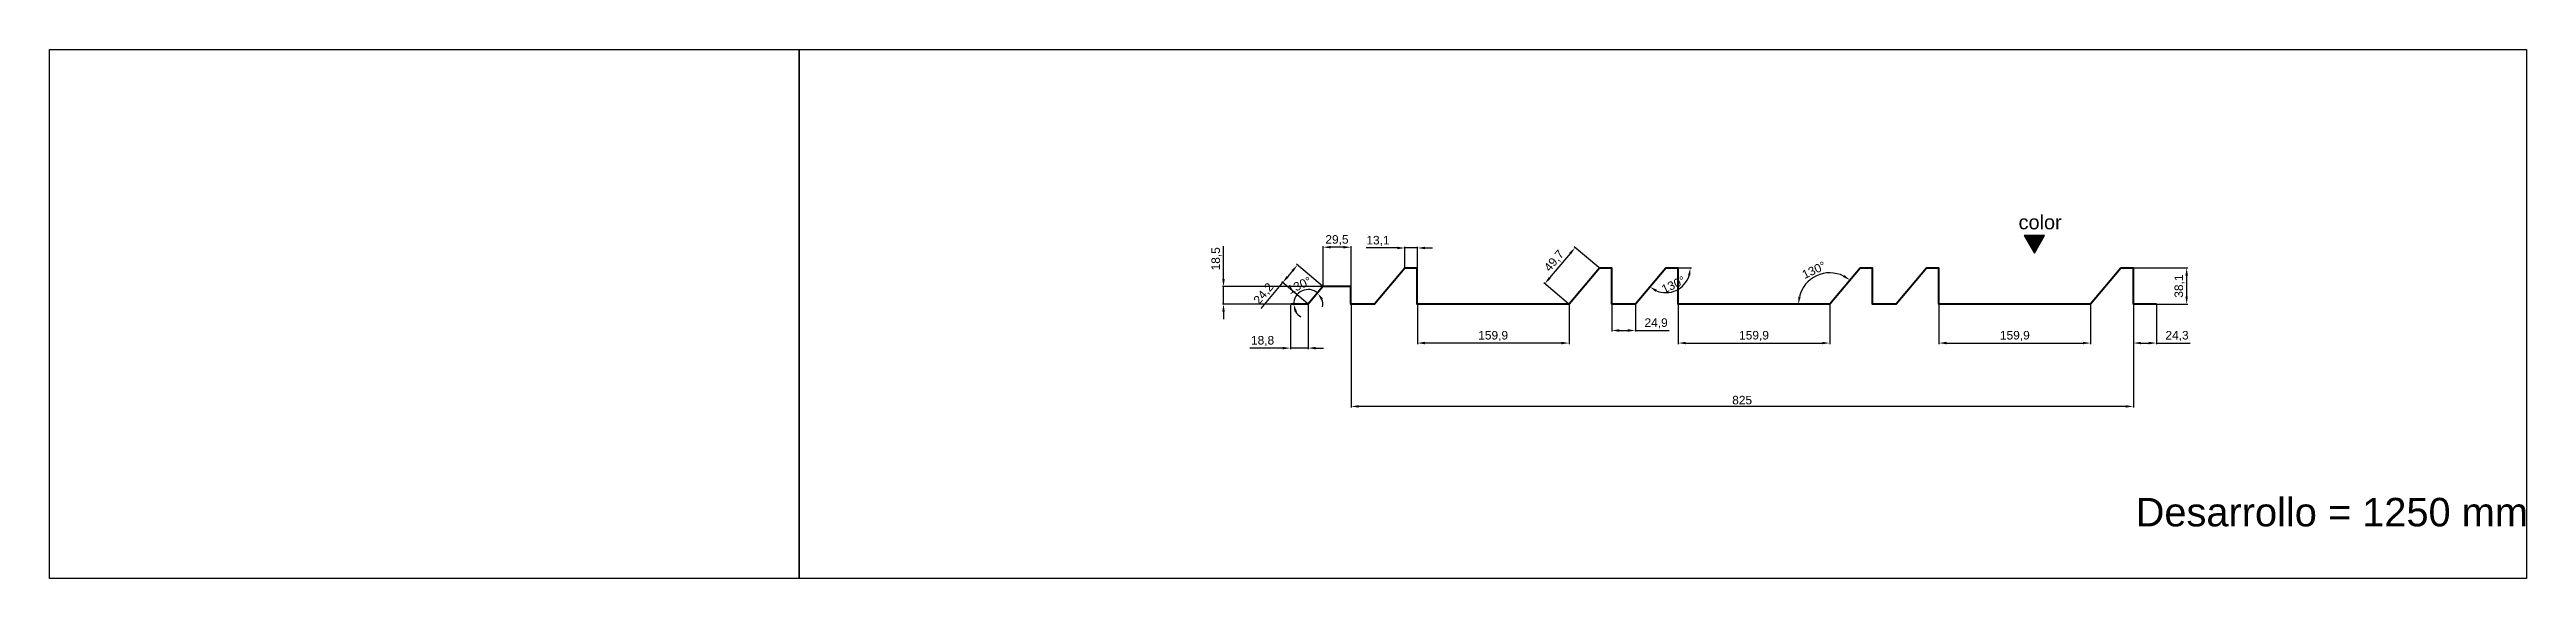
# Model space of a CAD drawing. Header units: millimetres. Extents: x 4334 to 41995838936, y 18500 to 30334.
# Drawn here: x 23076 to 25686, y 21082 to 21640 of the extents above; entities that cross this region are included whole.
import ezdxf

# ---------------------------------------------------------------- set-up
doc = ezdxf.new("R2010")
doc.units = ezdxf.units.MM
doc.layers.add('ANOTACIONES', color=7, linetype='Continuous', plot=False)
doc.layers.add('COTAS1', color=7, linetype='Continuous', lineweight=0)
doc.layers.add('FIBRA NEUTRA', color=1, linetype='Continuous', lineweight=40)
doc.layers.add('RECUADROS', color=253, linetype='Continuous')
doc.styles.get("Standard").update_dxf_attribs({"font": 'arial.ttf'})
doc.dimstyles.new('ISO-25', dxfattribs={"dimtxt": 9, "dimasz": 8, "dimexe": 1.25, "dimexo": 0.625, "dimgap": 2, "dimtad": 1, "dimdec": 1, "dimtxsty": 'Standard', "dimcen": 2.5, "dimadec": 0, "dimazin": 0, "dimtfac": 1, "dimtdec": 1, "dimtmove": 0, "dimatfit": 3, "dimfxl": 1, "dimarcsym": 0})

msp = doc.modelspace()

# ---------------------------------------------------------------- texts
at = {"layer": 'ANOTACIONES', "insert": (25274.34, 21167), "char_height": 30, "attachment_point": 1}
msp.add_mtext_dynamic_manual_height_columns('Desarrollo = 1250 mm', width=6765.1618, gutter_width=150, heights=[0], dxfattribs=at)

# ---------------------------------------------------------------- blocks, each defined once
blk = doc.blocks.new('*D661')
at = {"layer": 'COTAS1', "color": 0, "lineweight": -2, "transparency": 16777216}
for p, q in [((24504.2, 21409.9), (24504.2, 21431.6)), ((24517.3, 21409.9), (24517.3, 21431.6)), ((24496.2, 21430.4), (24463.4, 21430.4)), ((24517.3, 21430.4), (24504.2, 21430.4)), ((24525.3, 21430.4), (24533.3, 21430.4))]:
    blk.add_line(p, q, dxfattribs=at)
at = {"layer": 'COTAS1', "color": 0, "transparency": 16777216}
for points in [[(24496.2, 21431.7), (24496.2, 21429.1), (24504.2, 21430.4)], [(24525.3, 21431.7), (24525.3, 21429.1), (24517.3, 21430.4)]]:
    blk.add_solid(points, dxfattribs=at)
at = {"layer": 'Defpoints', "color": 0, "transparency": 16777216}
for p in [(24504.2, 21430.4), (24504.2, 21409.3), (24517.3, 21409.3)]:
    blk.add_point(p, dxfattribs=at)
at = {"layer": 'COTAS1', "color": 0, "transparency": 16777216, "insert": (24475.8, 21437.8), "char_height": 9, "attachment_point": 5}
blk.add_mtext('13,1', dxfattribs=at)
blk = doc.blocks.new('*D662')
at = {"layer": 'COTAS1', "color": 0, "lineweight": -2, "transparency": 16777216}
for p, q in [((24417.9, 21390.4), (24417.9, 21432.4)), ((24447.4, 21390.4), (24447.4, 21432.4)), ((24439.4, 21431.2), (24425.9, 21431.2))]:
    blk.add_line(p, q, dxfattribs=at)
at = {"layer": 'COTAS1', "color": 0, "transparency": 16777216}
for points in [[(24425.9, 21432.5), (24425.9, 21429.9), (24417.9, 21431.2)], [(24439.4, 21432.5), (24439.4, 21429.9), (24447.4, 21431.2)]]:
    blk.add_solid(points, dxfattribs=at)
at = {"layer": 'Defpoints', "color": 0, "transparency": 16777216}
for p in [(24417.9, 21431.2), (24417.9, 21389.7), (24447.4, 21389.7)]:
    blk.add_point(p, dxfattribs=at)
at = {"layer": 'COTAS1', "color": 0, "transparency": 16777216, "insert": (24432.6, 21438.6), "char_height": 9, "attachment_point": 5}
blk.add_mtext('29,5', dxfattribs=at)
blk = doc.blocks.new('*D663')
at = {"layer": 'COTAS1', "color": 0, "lineweight": -2, "transparency": 16777216}
for p, q in [((24517.3, 21370.6), (24517.3, 21328.9)), ((24677.2, 21370.6), (24677.2, 21328.9)), ((24669.2, 21330.2), (24525.3, 21330.2))]:
    blk.add_line(p, q, dxfattribs=at)
at = {"layer": 'COTAS1', "color": 0, "transparency": 16777216}
for points in [[(24525.3, 21331.5), (24525.3, 21328.9), (24517.3, 21330.2)], [(24669.2, 21331.5), (24669.2, 21328.9), (24677.2, 21330.2)]]:
    blk.add_solid(points, dxfattribs=at)
at = {"layer": 'Defpoints', "color": 0, "transparency": 16777216}
for p in [(24517.3, 21371.2), (24677.2, 21371.2), (24517.3, 21330.2)]:
    blk.add_point(p, dxfattribs=at)
at = {"layer": 'COTAS1', "color": 0, "transparency": 16777216, "insert": (24597.2, 21337.6), "char_height": 9, "attachment_point": 5}
blk.add_mtext('159,9', dxfattribs=at)
blk = doc.blocks.new('*D664')
at = {"layer": 'COTAS1', "color": 0, "lineweight": -2, "transparency": 16777216}
for p, q in [((24792.2, 21370.6), (24792.2, 21328.9)), ((24952, 21370.6), (24952, 21328.9)), ((24800.2, 21330.2), (24944, 21330.2))]:
    blk.add_line(p, q, dxfattribs=at)
at = {"layer": 'COTAS1', "color": 0, "transparency": 16777216}
for points in [[(24800.2, 21331.5), (24800.2, 21328.9), (24792.2, 21330.2)], [(24944, 21331.5), (24944, 21328.9), (24952, 21330.2)]]:
    blk.add_solid(points, dxfattribs=at)
at = {"layer": 'Defpoints', "color": 0, "transparency": 16777216}
for p in [(24792.2, 21371.2), (24952, 21371.2), (24952, 21330.2)]:
    blk.add_point(p, dxfattribs=at)
at = {"layer": 'COTAS1', "color": 0, "transparency": 16777216, "insert": (24872.1, 21337.6), "char_height": 9, "attachment_point": 5}
blk.add_mtext('159,9', dxfattribs=at)
blk = doc.blocks.new('*D665')
at = {"layer": 'COTAS1', "color": 0, "lineweight": -2, "transparency": 16777216}
for p, q in [((25067, 21370.6), (25067, 21328.9)), ((25226.9, 21370.6), (25226.9, 21328.9)), ((25075, 21330.2), (25218.9, 21330.2))]:
    blk.add_line(p, q, dxfattribs=at)
at = {"layer": 'COTAS1', "color": 0, "transparency": 16777216}
for points in [[(25075, 21331.5), (25075, 21328.9), (25067, 21330.2)], [(25218.9, 21331.5), (25218.9, 21328.9), (25226.9, 21330.2)]]:
    blk.add_solid(points, dxfattribs=at)
at = {"layer": 'Defpoints', "color": 0, "transparency": 16777216}
for p in [(25067, 21371.2), (25226.9, 21371.2), (25226.9, 21330.2)]:
    blk.add_point(p, dxfattribs=at)
at = {"layer": 'COTAS1', "color": 0, "transparency": 16777216, "insert": (25147, 21337.6), "char_height": 9, "attachment_point": 5}
blk.add_mtext('159,9', dxfattribs=at)
blk = doc.blocks.new('*D666')
at = {"layer": 'COTAS1', "color": 0, "lineweight": -2, "transparency": 16777216}
for p, q in [((25271.9, 21370.6), (25271.9, 21328.9)), ((25296.2, 21370.6), (25296.2, 21328.9)), ((25279.9, 21330.2), (25288.2, 21330.2)), ((25296.2, 21330.2), (25331.7, 21330.2))]:
    blk.add_line(p, q, dxfattribs=at)
at = {"layer": 'COTAS1', "color": 0, "transparency": 16777216}
for points in [[(25279.9, 21331.5), (25279.9, 21328.9), (25271.9, 21330.2)], [(25288.2, 21331.5), (25288.2, 21328.9), (25296.2, 21330.2)]]:
    blk.add_solid(points, dxfattribs=at)
at = {"layer": 'Defpoints', "color": 0, "transparency": 16777216}
for p in [(25271.9, 21371.2), (25296.2, 21371.2), (25296.2, 21330.2)]:
    blk.add_point(p, dxfattribs=at)
at = {"layer": 'COTAS1', "color": 0, "transparency": 16777216, "insert": (25317.9, 21337.6), "char_height": 9, "attachment_point": 5}
blk.add_mtext('24,3', dxfattribs=at)
blk = doc.blocks.new('*D667')
at = {"layer": 'COTAS1', "color": 0, "lineweight": -2, "transparency": 16777216}
for p, q in [((24447.4, 21370.6), (24447.4, 21262.2)), ((25271.9, 21370.6), (25271.9, 21262.2)), ((25263.9, 21263.4), (24455.4, 21263.4))]:
    blk.add_line(p, q, dxfattribs=at)
at = {"layer": 'COTAS1', "color": 0, "transparency": 16777216}
for points in [[(24455.4, 21264.7), (24455.4, 21262.1), (24447.4, 21263.4)], [(25263.9, 21264.7), (25263.9, 21262.1), (25271.9, 21263.4)]]:
    blk.add_solid(points, dxfattribs=at)
at = {"layer": 'Defpoints', "color": 0, "transparency": 16777216}
for p in [(24447.4, 21371.2), (25271.9, 21371.2), (24447.4, 21263.4)]:
    blk.add_point(p, dxfattribs=at)
at = {"layer": 'COTAS1', "color": 0, "transparency": 16777216, "insert": (24859.6, 21270), "char_height": 9, "attachment_point": 5}
blk.add_mtext('825', dxfattribs=at)
blk = doc.blocks.new('*D668')
at = {"layer": 'COTAS1', "color": 0, "lineweight": -2, "transparency": 16777216}
for p, q in [((24708.6, 21409.7), (24682.6, 21431.5)), ((24678.4, 21424.6), (24656.7, 21398.8)), ((24676.7, 21371.6), (24650.6, 21393.5))]:
    blk.add_line(p, q, dxfattribs=at)
at = {"layer": 'COTAS1', "color": 0, "transparency": 16777216}
for points in [[(24677.4, 21425.5), (24679.4, 21423.8), (24683.5, 21430.7)], [(24655.7, 21399.7), (24657.8, 21398), (24651.6, 21392.7)]]:
    blk.add_solid(points, dxfattribs=at)
at = {"layer": 'Defpoints', "color": 0, "transparency": 16777216}
for p in [(24709.1, 21409.3), (24651.6, 21392.7), (24677.2, 21371.2)]:
    blk.add_point(p, dxfattribs=at)
at = {"layer": 'COTAS1', "color": 0, "transparency": 16777216, "insert": (24661.9, 21416.5), "char_height": 9, "attachment_point": 5, "rotation": 50}
blk.add_mtext('49,7', dxfattribs=at)
blk = doc.blocks.new('*D669')
at = {"layer": 'COTAS1', "color": 0, "lineweight": -2, "transparency": 16777216}
for p, q in [((25272.6, 21409.3), (25329.3, 21409.3)), ((25328.1, 21379.2), (25328.1, 21401.3)), ((25296.8, 21371.2), (25329.3, 21371.2))]:
    blk.add_line(p, q, dxfattribs=at)
at = {"layer": 'COTAS1', "color": 0, "transparency": 16777216}
for points in [[(25326.7, 21401.3), (25329.4, 21401.3), (25328.1, 21409.3)], [(25326.7, 21379.2), (25329.4, 21379.2), (25328.1, 21371.2)]]:
    blk.add_solid(points, dxfattribs=at)
at = {"layer": 'Defpoints', "color": 0, "transparency": 16777216}
for p in [(25271.9, 21409.3), (25328.1, 21409.3), (25296.2, 21371.2)]:
    blk.add_point(p, dxfattribs=at)
at = {"layer": 'COTAS1', "color": 0, "transparency": 16777216, "insert": (25320.6, 21390.2), "char_height": 9, "attachment_point": 5, "rotation": 90}
blk.add_mtext('38,1', dxfattribs=at)
blk = doc.blocks.new('*D670')
at = {"layer": 'COTAS1', "color": 0, "lineweight": -2, "transparency": 16777216}
blk.add_arc((24952, 21371.2), 33, 63.9087, 166.0913, dxfattribs=at)
at = {"layer": 'COTAS1', "color": 0, "transparency": 16777216}
for points in [[(24921.3, 21379), (24918.7, 21379.3), (24919, 21371.2)], [(24967.3, 21402), (24965.9, 21399.8), (24973.3, 21396.5)]]:
    blk.add_solid(points, dxfattribs=at)
at = {"layer": 'Defpoints', "color": 0, "transparency": 16777216}
for p in [(24984, 21409.3), (24950.1, 21404.2), (24792.2, 21371.2), (24952, 21371.2), (24952, 21371.2)]:
    blk.add_point(p, dxfattribs=at)
at = {"layer": 'COTAS1', "color": 0, "transparency": 16777216, "insert": (24935.3, 21407.1), "char_height": 9, "attachment_point": 5, "rotation": 25}
blk.add_mtext('130°', dxfattribs=at)
blk = doc.blocks.new('*D671')
at = {"layer": 'COTAS1', "color": 0, "lineweight": -2, "transparency": 16777216}
blk.add_line((24792.8, 21409.3), (24806.3, 21409.3), dxfattribs=at)
blk.add_arc((24779.1, 21409.3), 26, 247.7135, 342.2865, dxfattribs=at)
at = {"layer": 'COTAS1', "color": 0, "transparency": 16777216}
for points in [[(24802.5, 21401.6), (24805.1, 21401.2), (24805, 21409.3)], [(24768.5, 21384.1), (24769.9, 21386.4), (24762.4, 21389.4)]]:
    blk.add_solid(points, dxfattribs=at)
at = {"layer": 'Defpoints', "color": 0, "transparency": 16777216}
for p in [(24779.1, 21409.3), (24779.1, 21409.3), (24792.2, 21409.3), (24780.6, 21383.3), (24747.1, 21371.2)]:
    blk.add_point(p, dxfattribs=at)
at = {"layer": 'COTAS1', "color": 0, "transparency": 16777216, "insert": (24787.2, 21391.7), "char_height": 9, "attachment_point": 5, "rotation": 25}
blk.add_mtext('130°', dxfattribs=at)
blk = doc.blocks.new('*D672')
at = {"layer": 'COTAS1', "color": 0, "lineweight": -2, "transparency": 16777216}
for start, end in [(50, 180), (210.1733, 240.3466), (349.6534, 19.8267)]:
    blk.add_arc((24402.3, 21371.2), 15.4, start, end, dxfattribs=at)
at = {"layer": 'COTAS1', "color": 0, "transparency": 16777216}
for points in [[(24415.7, 21375.7), (24417.9, 21377.2), (24412.2, 21383)], [(24387.7, 21363.1), (24390.3, 21363.8), (24387, 21371.2)]]:
    blk.add_solid(points, dxfattribs=at)
at = {"layer": 'Defpoints', "color": 0, "transparency": 16777216}
for p in [(24401.4, 21386.6), (24417.9, 21389.7), (24383.5, 21371.2), (24402.3, 21371.2), (24402.3, 21371.2)]:
    blk.add_point(p, dxfattribs=at)
at = {"layer": 'COTAS1', "color": 0, "transparency": 16777216, "insert": (24393, 21391.1), "char_height": 9, "attachment_point": 5, "rotation": 25}
blk.add_mtext('130°', dxfattribs=at)
blk = doc.blocks.new('*D673')
at = {"layer": 'COTAS1', "color": 0, "lineweight": -2, "transparency": 16777216}
for p, q in [((24385.7, 21406.3), (24380.5, 21400)), ((24417.4, 21390.1), (24389.9, 21413.2)), ((24375.3, 21393.9), (24352.5, 21366.7)), ((24401.8, 21371.6), (24374.4, 21394.7))]:
    blk.add_line(p, q, dxfattribs=at)
at = {"layer": 'COTAS1', "color": 0, "transparency": 16777216}
for points in [[(24384.7, 21407.1), (24386.7, 21405.4), (24390.9, 21412.4)], [(24379.4, 21400.8), (24381.5, 21399.1), (24375.3, 21393.9)]]:
    blk.add_solid(points, dxfattribs=at)
at = {"layer": 'Defpoints', "color": 0, "transparency": 16777216}
for p in [(24375.3, 21393.9), (24417.9, 21389.7), (24402.3, 21371.2)]:
    blk.add_point(p, dxfattribs=at)
at = {"layer": 'COTAS1', "color": 0, "transparency": 16777216, "insert": (24355.7, 21382), "char_height": 9, "attachment_point": 5, "rotation": 50}
blk.add_mtext('24,2', dxfattribs=at)
blk = doc.blocks.new('*D674')
at = {"layer": 'COTAS1', "color": 0, "lineweight": -2, "transparency": 16777216}
for p, q in [((24383.5, 21370.6), (24383.5, 21323.6)), ((24402.3, 21370.6), (24402.3, 21323.6)), ((24375.5, 21324.9), (24340.9, 21324.9)), ((24402.3, 21324.9), (24383.5, 21324.9)), ((24410.3, 21324.9), (24418.3, 21324.9))]:
    blk.add_line(p, q, dxfattribs=at)
at = {"layer": 'COTAS1', "color": 0, "transparency": 16777216}
for points in [[(24375.5, 21326.2), (24375.5, 21323.5), (24383.5, 21324.9)], [(24410.3, 21326.2), (24410.3, 21323.5), (24402.3, 21324.9)]]:
    blk.add_solid(points, dxfattribs=at)
at = {"layer": 'Defpoints', "color": 0, "transparency": 16777216}
for p in [(24383.5, 21371.2), (24402.3, 21371.2), (24383.5, 21324.9)]:
    blk.add_point(p, dxfattribs=at)
at = {"layer": 'COTAS1', "color": 0, "transparency": 16777216, "insert": (24354.2, 21332.3), "char_height": 9, "attachment_point": 5}
blk.add_mtext('18,8', dxfattribs=at)
blk = doc.blocks.new('*D675')
at = {"layer": 'COTAS1', "color": 0, "lineweight": -2, "transparency": 16777216}
for p, q in [((24722.2, 21370.6), (24722.2, 21342.2)), ((24747.1, 21370.6), (24747.1, 21342.2)), ((24730.2, 21343.4), (24739.1, 21343.4)), ((24747.1, 21343.4), (24782.7, 21343.4))]:
    blk.add_line(p, q, dxfattribs=at)
at = {"layer": 'COTAS1', "color": 0, "transparency": 16777216}
for points in [[(24730.2, 21344.8), (24730.2, 21342.1), (24722.2, 21343.4)], [(24739.1, 21344.8), (24739.1, 21342.1), (24747.1, 21343.4)]]:
    blk.add_solid(points, dxfattribs=at)
at = {"layer": 'Defpoints', "color": 0, "transparency": 16777216}
for p in [(24722.2, 21371.2), (24747.1, 21371.2), (24747.1, 21343.4)]:
    blk.add_point(p, dxfattribs=at)
at = {"layer": 'COTAS1', "color": 0, "transparency": 16777216, "insert": (24768.9, 21350.9), "char_height": 9, "attachment_point": 5}
blk.add_mtext('24,9', dxfattribs=at)
blk = doc.blocks.new('*D660')
at = {"layer": 'COTAS1', "color": 0, "lineweight": -2, "transparency": 16777216}
for p, q in [((24313, 21397.7), (24313, 21432.3)), ((24417.2, 21389.7), (24311.8, 21389.7)), ((24313, 21371.2), (24313, 21389.7)), ((24382.9, 21371.2), (24311.8, 21371.2)), ((24313, 21363.2), (24313, 21355.2))]:
    blk.add_line(p, q, dxfattribs=at)
at = {"layer": 'COTAS1', "color": 0, "transparency": 16777216}
for points in [[(24311.7, 21397.7), (24314.4, 21397.7), (24313, 21389.7)], [(24311.7, 21363.2), (24314.4, 21363.2), (24313, 21371.2)]]:
    blk.add_solid(points, dxfattribs=at)
at = {"layer": 'Defpoints', "color": 0, "transparency": 16777216}
for p in [(24313, 21389.7), (24417.9, 21389.7), (24383.5, 21371.2)]:
    blk.add_point(p, dxfattribs=at)
at = {"layer": 'COTAS1', "color": 0, "transparency": 16777216, "insert": (24305.6, 21419), "char_height": 9, "attachment_point": 5, "rotation": 90}
blk.add_mtext('18,5', dxfattribs=at)
blk = doc.blocks.new('Color superior')
at = {"layer": 'ANOTACIONES'}
h = blk.add_hatch(color=256, dxfattribs=at)
h.dxf.hatch_style = 1
h.paths.add_polyline_path([(10.7, 18.6), (-10.7, 18.6), (0, 0)])
blk.add_lwpolyline([(0, 0), (10.7, 18.6), (-10.7, 18.6)], close=True, dxfattribs=at)
at = {"layer": 'ANOTACIONES', "insert": (-16.7, 40.1), "char_height": 15, "attachment_point": 1}
blk.add_mtext_dynamic_manual_height_columns('color', width=249.804, gutter_width=75, heights=[0], dxfattribs=at)

# ---------------------------------------------------------------- dimensions: what is measured, and where the dimension line sits
at = {"layer": 'COTAS1'}
for base, p1, p2, picture, middle in [((24313.03, 21389.74), (24383.5, 21371.21), (24417.87, 21389.74), '*D660', (24305.62, 21419.04)), ((25328.0544, 21409.2628), (25296.1838, 21371.2094), (25271.9338, 21409.2628), '*D669', (25320.6458, 21390.2361))]:
    dim = msp.add_linear_dim(base=base, p1=p1, p2=p2, angle=90, dimstyle='ISO-25', dxfattribs=at)
    dim.commit()
    dim.dimension.update_dxf_attribs({"geometry": picture, "text_midpoint": middle})
for base, p1, p2, picture, middle in [((24417.87, 21431.19), (24447.35, 21389.74), (24417.87, 21389.74), '*D662', (24432.61, 21438.59)), ((24504.19, 21430.4), (24517.29, 21409.27), (24504.19, 21409.27), '*D661', (24475.79, 21437.8)), ((24383.5, 21324.85), (24402.32, 21371.21), (24383.5, 21371.21), '*D674', (24354.22, 21332.26)), ((24517.29, 21330.2), (24677.19, 21371.21), (24517.29, 21371.21), '*D663', (24597.24, 21337.6)), ((24747.12, 21343.45), (24722.22, 21371.21), (24747.12, 21371.21), '*D675', (24768.9, 21350.86)), ((24952.05, 21330.2), (24792.15, 21371.21), (24952.05, 21371.21), '*D664', (24872.1, 21337.6)), ((25226.9, 21330.2), (25067.01, 21371.21), (25226.9, 21371.21), '*D665', (25146.96, 21337.6)), ((25296.18381072, 21330.19526569), (25271.93381072, 21371.20944564), (25296.18381072, 21371.20944564), '*D666', (25317.94949967, 21337.60386051))]:
    dim = msp.add_linear_dim(base=base, p1=p1, p2=p2, dimstyle='ISO-25', dxfattribs=at)
    dim.commit()
    dim.dimension.update_dxf_attribs({"geometry": picture, "text_midpoint": middle})
for p1, p2, distance, picture, middle in [((24709.12, 21409.27), (24677.19, 21371.21), -33.42, '*D668', (24661.88, 21416.48)), ((24417.87, 21389.74), (24402.32, 21371.21), -35.24, '*D673', (24355.69, 21381.99))]:
    dim = msp.add_aligned_dim(p1=p1, p2=p2, distance=distance, dimstyle='ISO-25', dxfattribs=at)
    dim.commit()
    dim.dimension.update_dxf_attribs({"geometry": picture, "text_midpoint": middle})
for base, line1, line2, picture, middle in [((24780.56, 21383.33), ((24792.15, 21409.27), (24779.05, 21409.27)), ((24779.05, 21409.27), (24747.12, 21371.21)), '*D671', (24787.24, 21391.7)), ((24950.13, 21404.19), ((24952.05, 21371.21), (24792.15, 21371.21)), ((24983.98, 21409.26), (24952.05, 21371.21)), '*D670', (24935.3, 21407.13)), ((24401.43, 21386.55), ((24402.32, 21371.21), (24383.5, 21371.21)), ((24417.87, 21389.74), (24402.32, 21371.21)), '*D672', (24393.04, 21391.12))]:
    dim = msp.add_angular_dim_2l(base=base, line1=line1, line2=line2, dimstyle='ISO-25', dxfattribs=at)
    dim.commit()
    dim.dimension.update_dxf_attribs({"geometry": picture, "text_midpoint": middle})
dim = msp.add_linear_dim(base=(24447.35, 21263.4), p1=(25271.93, 21371.21), p2=(24447.35, 21371.21), text='825', dimstyle='ISO-25', dxfattribs=at)
dim.commit()
dim.dimension.update_dxf_attribs({"geometry": '*D667', "text_midpoint": (24859.64, 21270)})

# ---------------------------------------------------------------- linework, layer by layer
at = {"layer": 'FIBRA NEUTRA', "linetype": 'Continuous'}
msp.add_lwpolyline([(25296.18, 21371.21), (25271.93, 21371.21), (25271.93, 21409.26), (25258.83, 21409.26), (25226.9, 21371.21), (25067.01, 21371.21), (25067.01, 21409.26), (25053.91, 21409.26), (25021.98, 21371.21), (24997.08, 21371.21), (24997.08, 21409.26), (24983.98, 21409.26), (24952.05, 21371.21), (24792.15, 21371.21), (24792.15, 21409.27), (24779.05, 21409.27), (24747.12, 21371.21), (24722.22, 21371.21), (24722.22, 21409.27), (24709.12, 21409.27), (24677.19, 21371.21), (24517.29, 21371.21), (24517.29, 21409.27), (24504.19, 21409.27), (24472.26, 21371.21), (24447.35, 21371.21), (24447.35, 21389.74), (24417.87, 21389.74), (24402.32, 21371.21), (24383.5, 21371.21)], dxfattribs=at)
at = {"layer": 'RECUADROS', "color": 0, "lineweight": 30}
for points in [[(23075.8, 21639.54), (23865.91, 21639.54), (23865.91, 21082.09), (23075.8, 21082.09)], [(23865.91, 21639.54), (25686.18, 21639.54), (25686.18, 21082.09), (23865.91, 21082.09)]]:
    msp.add_lwpolyline(points, close=True, dxfattribs=at)

# ---------------------------------------------------------------- block references
at = {"layer": 'ANOTACIONES'}
msp.add_blockref('Color superior', (25167.64, 21424.96), dxfattribs=at)

msp.set_redraw_order([(e.dxf.handle, doc.entitydb.next_handle()) for e in msp.query("TEXT MTEXT ATTDEF DIMENSION ARC_DIMENSION")])  # texts and dimensions are drawn at this point

doc.saveas('drawing.dxf')
